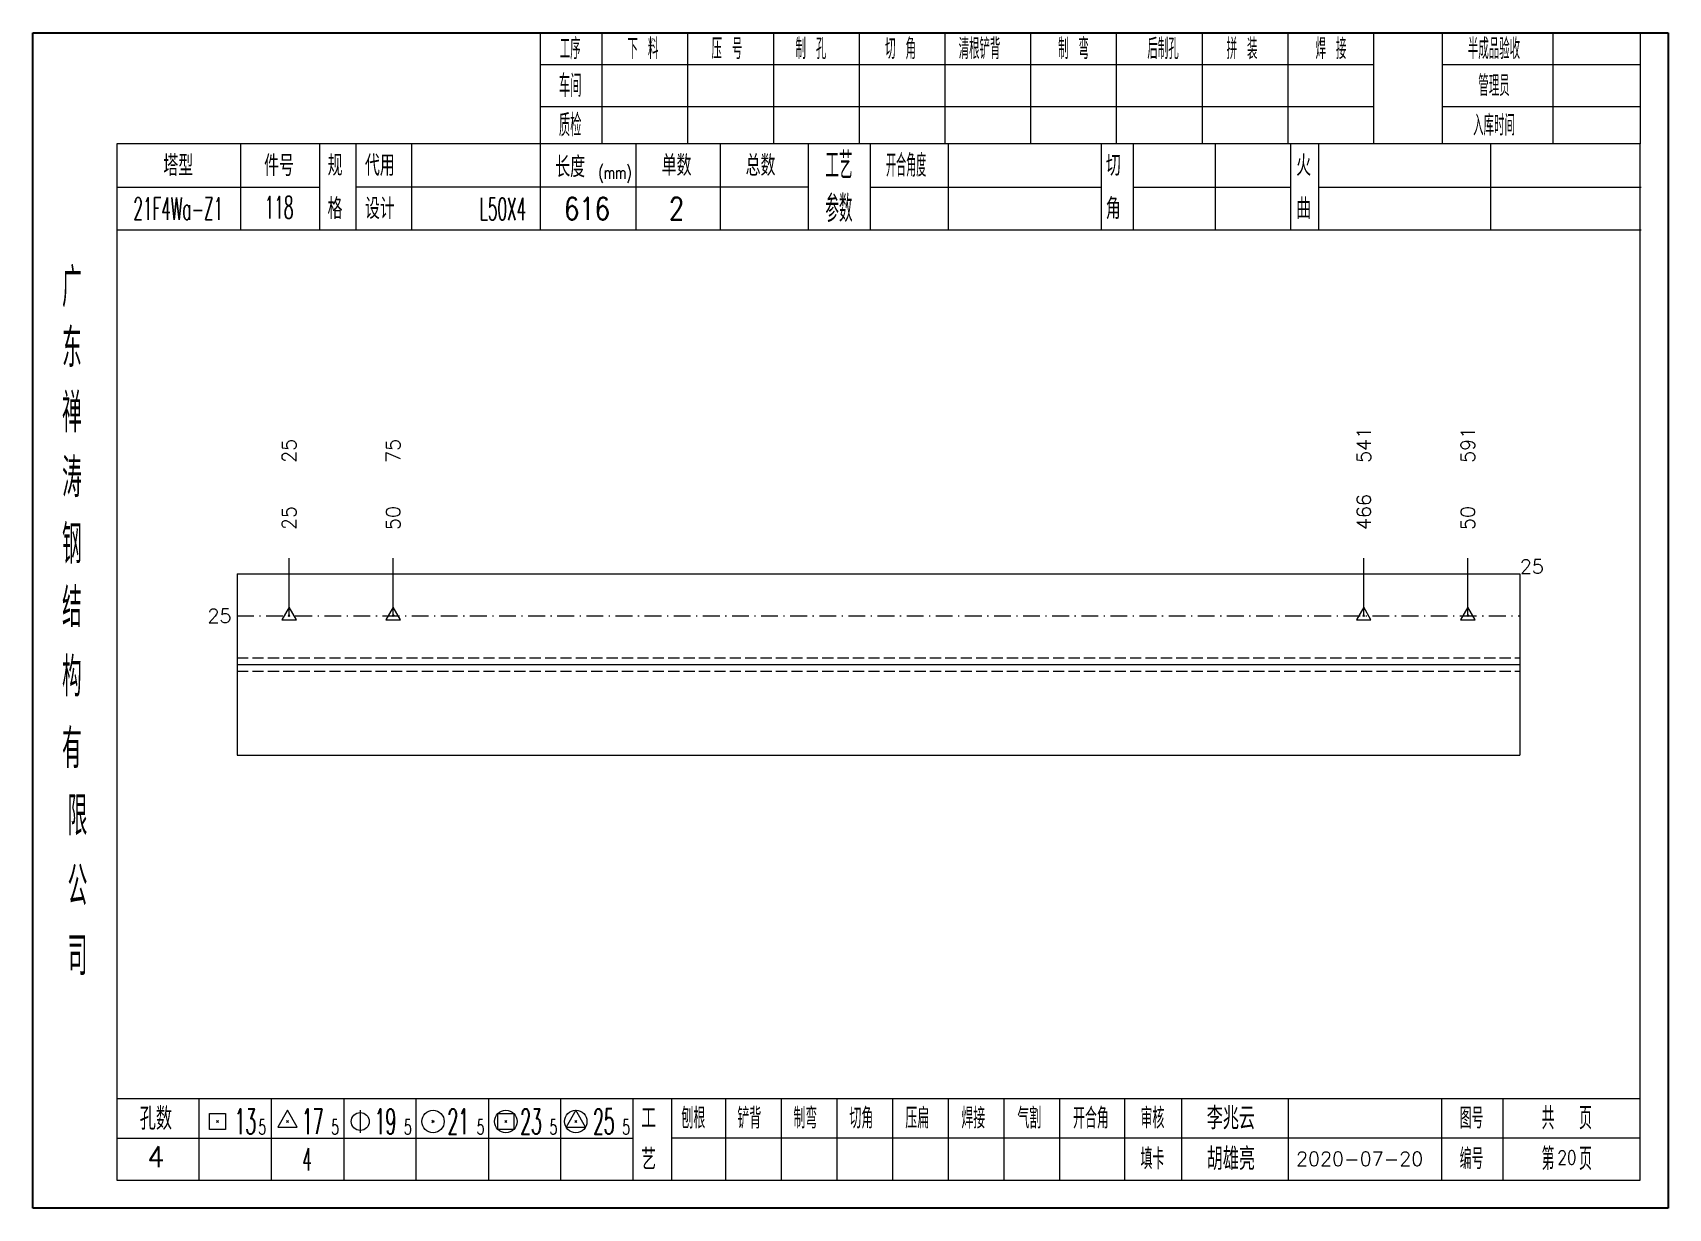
# Model space of a CAD drawing. Extents: x 1310 to 15542, y -76 to 8381.
# Drawn here: x 7446.9 to 7739, y 5793.7 to 6003.7 of the extents above; entities that cross this region are included whole.
import ezdxf
from ezdxf.enums import TextEntityAlignment as Align

# ---------------------------------------------------------------- set-up
doc = ezdxf.new("R2010")
doc.units = 0
doc.header["$MEASUREMENT"] = 0
doc.linetypes.add('一点画线', pattern=[5.2, 3, -1, 0.2, -1])
doc.linetypes.add('虚线', pattern=[2.75, 2, -0.75])
doc.layers.get('0').update_dxf_attribs({"linetype": 'CONTINUOUS', "lineweight": 25})
for name, color, linetype, lineweight in [('1', 7, 'CONTINUOUS', 25), ('4', 7, 'CONTINUOUS', 25), ('5', 7, 'CONTINUOUS', 25)]:
    doc.layers.add(name, color=color, linetype=linetype, lineweight=lineweight)
doc.styles.get("Standard").update_dxf_attribs({"font": 'simplex.shx', "width": 0.7, "height": 3, "bigfont": 'gbhzfs.shx'})

msp = doc.modelspace()

# ---------------------------------------------------------------- texts
at = {"color": 7, "linetype": 'Continuous', "lineweight": 13}
for s, p in [('25', (7492.691, 5926.824)), ('75', (7511.289, 5926.824)), ('541', (7684.624, 5926.824)), ('591', (7703.223, 5926.824))]:
    msp.add_text(s, height=2.5, rotation=90, dxfattribs=at).set_placement(p, align=Align.MIDDLE_LEFT)
at = {"color": 8, "linetype": 'Continuous', "lineweight": 9}
for s, p in [('25', (7492.691, 5914.824)), ('50', (7511.289, 5914.824)), ('466', (7684.624, 5914.824)), ('50', (7703.223, 5914.824))]:
    msp.add_text(s, height=2.5, rotation=90, dxfattribs=at).set_placement(p, align=Align.MIDDLE_LEFT)
at = {"color": 7, "linetype": 'Continuous', "lineweight": 13}
msp.add_text('25', height=2.5, dxfattribs=at).set_placement((7712.522, 5908.324), align=Align.MIDDLE_LEFT)
msp.add_text('25', height=2.5, dxfattribs=at).set_placement((7482.392, 5899.524), align=Align.MIDDLE_RIGHT)
at = {"layer": '4', "color": 1, "linetype": 'Continuous', "lineweight": 25}
for s, height, width, p in [('工序', 3.7, 0.7, (7542.892, 6000.781)), ('下 料', 3.7, 0.7, (7555.892, 6000.781)), ('压 号', 3.7, 0.7, (7570.892, 6000.781)), ('制 孔', 3.7, 0.7, (7585.892, 6000.781)), ('切 角', 3.7, 0.7, (7601.892, 6000.781)), ('清根铲背 ', 3.7, 0.7, (7616.892, 6000.781)), (' 制 弯', 3.7, 0.7, (7631.892, 6000.781)), (' 后制孔', 3.7, 0.7, (7647.892, 6000.781)), ('拼 装', 3.7, 0.7, (7662.892, 6000.781)), (' 焊 接', 3.7, 0.7, (7677.892, 6000.781)), ('半成品验收', 3.7, 0.7, (7707.892, 6000.781)), ('车间', 4, 0.7, (7542.892, 5994.181)), ('管理员', 3.7, 0.7, (7707.892, 5994.181)), ('质检', 4, 0.7, (7542.892, 5987.121)), ('入库时间', 3.7, 0.7, (7707.892, 5987.121)), ('工艺', 4.8, 0.7, (7590.892, 5979.941)), ('(mm)', 2.24, 0.7, (7550.892, 5978.681)), ('开合角度', 4, 0.6, (7602.892, 5979.941)), ('21F4Wa-Z1', 4, 0.5, (7472.892, 5972.201)), ('118', 4, 0.5, (7490.892, 5972.451)), ('L50X4', 4, 0.5, (7530.892, 5972.181)), ('616', 4, 0.8, (7545.892, 5972.231)), ('2', 4, 0.8, (7561.892, 5972.231)), ('参数', 4.8, 0.7, (7590.892, 5972.231)), ('广', 6.96, 0.7, (7453.892, 5958.151)), ('东', 6.96, 0.7, (7453.892, 5947.361)), ('禅', 6.96, 0.7, (7453.892, 5935.771)), ('涛', 6.96, 0.7, (7453.892, 5924.171)), ('钢', 6.96, 0.7, (7453.892, 5912.281)), ('结', 6.96, 0.7, (7453.892, 5900.971)), ('构', 6.96, 0.7, (7453.892, 5888.591)), ('有', 6.96, 0.7, (7453.892, 5875.781)), ('限', 6.96, 0.7, (7454.892, 5863.781)), ('公', 6.96, 0.7, (7454.892, 5851.241)), ('司', 6.96, 0.7, (7454.892, 5838.761)), ('13', 4.47, 0.5, (7484.892, 5809.181)), ('17', 4.47, 0.5, (7496.892, 5809.181)), ('19', 4.47, 0.5, (7509.892, 5809.181)), ('21', 4.47, 0.5, (7522.892, 5809.181)), ('23', 4.47, 0.5, (7535.892, 5809.181)), ('25', 4.47, 0.5, (7548.892, 5809.181)), ('刨根', 3.7, 0.8, (7564.892, 5809.781)), ('铲背', 3.7, 0.8, (7574.892, 5809.781)), ('制弯', 3.7, 0.8, (7584.892, 5809.781)), ('切角', 3.7, 0.8, (7594.892, 5809.781)), ('压扁', 3.7, 0.8, (7604.892, 5809.781)), ('焊接', 3.7, 0.8, (7614.892, 5809.781)), ('气割', 3.7, 0.8, (7624.892, 5809.781)), ('开合角', 3.7, 0.8, (7635.892, 5809.781)), ('审核', 3.7, 0.8, (7646.892, 5809.781)), ('图号', 3.7, 0.8, (7703.892, 5809.781)), ('共  页', 4, 0.8, (7720.892, 5809.781)), ('5', 2.68, 0.6, (7487.892, 5808.181)), ('5', 2.68, 0.6, (7500.892, 5808.181)), ('5', 2.68, 0.6, (7513.892, 5808.181)), ('5', 2.68, 0.6, (7526.892, 5808.181)), ('5', 2.68, 0.6, (7539.892, 5808.181)), ('5', 2.68, 0.6, (7552.892, 5808.181)), ('填卡', 3.7, 0.8, (7646.892, 5802.511)), ('编号', 3.7, 0.8, (7703.892, 5802.511)), ('第  页', 4, 0.8, (7720.892, 5802.511)), ('4', 4, 0.5, (7495.892, 5802.431))]:
    msp.add_text(s, height=height, dxfattribs=dict(at, width=width)).set_placement(p, align=Align.MIDDLE_CENTER)
for s, height, p in [('塔型', 3.7, (7472.892, 5979.911)), ('件号', 3.7, (7490.892, 5979.911)), ('规', 3.7, (7500.892, 5979.941)), ('代用', 3.7, (7508.892, 5979.941)), ('长度', 3.7, (7542.892, 5979.681)), ('单数', 3.7, (7561.892, 5979.941)), ('总数', 3.7, (7576.892, 5979.941)), ('切', 3.7, (7639.892, 5979.941)), ('火', 3.7, (7673.892, 5979.941)), ('格', 3.7, (7500.892, 5972.231)), ('设计', 3.7, (7508.892, 5972.231)), ('角', 3.7, (7639.892, 5972.231)), ('曲', 3.7, (7673.892, 5972.231)), ('孔数', 4, (7468.892, 5809.701)), ('工', 3.7, (7556.892, 5809.781)), ('李兆云', 4, (7660.892, 5809.781)), ('4', 3.7, (7468.892, 5802.871)), ('艺', 3.7, (7556.892, 5802.431)), ('胡雄亮', 4, (7660.892, 5802.511)), ('2020-07-20', 2.5, (7683.892, 5802.511))]:
    msp.add_text(s, height=height, dxfattribs=at).set_placement(p, align=Align.MIDDLE_CENTER)
at = {"layer": '4', "color": 6, "linetype": 'Continuous', "lineweight": 25, "width": 0.8}
msp.add_text('20', height=2.5, dxfattribs=at).set_placement((7720.917, 5802.739), align=Align.MIDDLE_CENTER)

# ---------------------------------------------------------------- blocks, each defined once
blk = doc.blocks.new('孔17.5')
at = {"layer": '5', "color": 7, "linetype": 'Continuous', "lineweight": 13}
for p, q in [((0, 1), (-0.866, -0.5)), ((-0.1, -0.1), (0.1, 0.1)), ((0.1, -0.1), (-0.1, 0.1)), ((0.866, -0.5), (0, 1)), ((-0.866, -0.5), (0.866, -0.5))]:
    blk.add_line(p, q, dxfattribs=at)
blk = doc.blocks.new('CTJGK')
at = {"color": 6, "linetype": 'Continuous'}
for p, q in [((0, 209.97), (292.13, 209.97)), ((0, 0), (0, 209.97)), ((292.13, 209.97), (292.13, 0)), ((292.13, 0), (0, 0))]:
    blk.add_line(p, q, dxfattribs=at)

# ---------------------------------------------------------------- linework, layer by layer
at = {"color": 7, "linetype": 'Continuous', "lineweight": 13}
for p, q in [((7492.691, 5899.524), (7492.691, 5909.824)), ((7511.289, 5899.524), (7511.289, 5909.824)), ((7684.624, 5899.524), (7684.624, 5909.824)), ((7703.223, 5899.524), (7703.223, 5909.824))]:
    msp.add_line(p, q, dxfattribs=at)
at = {"color": 7, "linetype": 'Continuous', "lineweight": 18}
for p, q in [((7483.392, 5907.024), (7483.392, 5874.624)), ((7483.392, 5907.024), (7712.522, 5907.024)), ((7712.522, 5907.024), (7712.522, 5874.624)), ((7483.392, 5890.824), (7712.522, 5890.824))]:
    msp.add_line(p, q, dxfattribs=at)
at = {"color": 3, "linetype": '一点画线', "lineweight": 13}
msp.add_line((7483.392, 5899.524), (7712.522, 5899.524), dxfattribs=at)
at = {"color": 1, "linetype": '虚线', "lineweight": 18}
for p, q in [((7483.392, 5892.024), (7712.522, 5892.024)), ((7483.392, 5889.624), (7712.522, 5889.624))]:
    msp.add_line(p, q, dxfattribs=at)
at = {"layer": '1', "color": 7, "linetype": 'Continuous', "lineweight": 18}
msp.add_line((7483.392, 5874.624), (7712.522, 5874.624), dxfattribs=at)
at = {"layer": '4', "color": 1, "linetype": 'Continuous', "lineweight": 18}
for p, q in [((7446.892, 6003.651), (7446.892, 5793.681)), ((7739.022, 6003.651), (7446.892, 6003.651)), ((7537.522, 6003.651), (7537.522, 5983.811)), ((7548.552, 6003.651), (7548.552, 5983.791)), ((7563.862, 6003.651), (7563.862, 5983.791)), ((7579.182, 6003.651), (7579.182, 5983.791)), ((7594.492, 6003.651), (7594.492, 5983.791)), ((7609.802, 6003.651), (7609.802, 5983.791)), ((7625.112, 6003.651), (7625.112, 5983.791)), ((7640.432, 6003.651), (7640.432, 5983.791)), ((7655.742, 6003.651), (7655.742, 5983.791)), ((7671.052, 6003.651), (7671.052, 5983.791)), ((7686.362, 6003.651), (7686.362, 5983.811)), ((7686.362, 6003.651), (7686.362, 5983.791)), ((7698.642, 6003.651), (7698.642, 5983.791)), ((7718.392, 6003.651), (7718.392, 5983.791)), ((7733.972, 6003.651), (7733.972, 5983.791)), ((7739.022, 5973.851), (7739.022, 6003.651)), ((7686.362, 5997.921), (7537.522, 5997.921)), ((7733.972, 5997.921), (7698.642, 5997.921)), ((7686.362, 5990.441), (7537.522, 5990.441)), ((7733.972, 5990.441), (7698.642, 5990.441)), ((7461.902, 5983.791), (7461.902, 5798.731)), ((7733.972, 5983.791), (7461.902, 5983.791)), ((7484.022, 5983.801), (7484.022, 5968.381)), ((7498.172, 5968.381), (7498.172, 5983.791)), ((7504.672, 5968.381), (7504.672, 5983.791)), ((7514.542, 5983.791), (7514.542, 5968.381)), ((7537.522, 5983.811), (7537.522, 5968.381)), ((7554.642, 5983.791), (7554.642, 5968.381)), ((7569.692, 5983.791), (7569.692, 5968.381)), ((7585.392, 5983.791), (7585.392, 5968.381)), ((7596.452, 5983.791), (7596.452, 5968.381)), ((7610.402, 5983.791), (7610.402, 5968.381)), ((7637.702, 5983.791), (7637.702, 5968.381)), ((7643.462, 5983.791), (7643.462, 5968.381)), ((7658.082, 5983.791), (7658.082, 5968.381)), ((7671.542, 5983.791), (7671.542, 5968.381)), ((7676.532, 5983.791), (7676.532, 5968.381)), ((7707.272, 5983.791), (7707.272, 5968.381)), ((7733.972, 5798.731), (7733.972, 5983.791)), ((7498.172, 5976.031), (7461.902, 5976.031)), ((7585.392, 5976.081), (7504.672, 5976.081)), ((7596.452, 5976.081), (7637.702, 5976.081)), ((7643.462, 5976.081), (7671.542, 5976.081)), ((7676.532, 5976.081), (7734.152, 5976.081)), ((7739.022, 5793.681), (7739.022, 5973.851)), ((7734.152, 5968.381), (7461.902, 5968.381)), ((7461.902, 5813.261), (7733.972, 5813.261)), ((7476.592, 5813.261), (7476.592, 5798.731)), ((7489.522, 5798.731), (7489.522, 5813.261)), ((7502.452, 5813.261), (7502.452, 5798.731)), ((7515.372, 5798.731), (7515.372, 5813.261)), ((7528.302, 5813.261), (7528.302, 5798.731)), ((7541.232, 5798.731), (7541.232, 5813.261)), ((7554.152, 5798.731), (7554.152, 5813.261)), ((7561.022, 5798.731), (7561.022, 5813.261)), ((7570.682, 5798.731), (7570.682, 5813.261)), ((7580.622, 5798.731), (7580.622, 5813.261)), ((7590.562, 5798.731), (7590.562, 5813.261)), ((7600.512, 5798.731), (7600.512, 5813.261)), ((7610.452, 5798.731), (7610.452, 5813.261)), ((7620.392, 5798.731), (7620.392, 5813.261)), ((7630.342, 5798.731), (7630.342, 5813.261)), ((7641.982, 5798.731), (7641.982, 5813.261)), ((7652.132, 5798.731), (7652.132, 5813.261)), ((7671.192, 5798.731), (7671.192, 5813.261)), ((7698.572, 5798.731), (7698.572, 5813.261)), ((7709.532, 5798.731), (7709.532, 5813.261)), ((7554.152, 5806.131), (7461.902, 5806.131)), ((7560.982, 5806.291), (7733.972, 5806.291)), ((7461.902, 5798.731), (7733.972, 5798.731)), ((7446.892, 5793.681), (7739.022, 5793.681))]:
    msp.add_line(p, q, dxfattribs=at)
at = {"layer": '4', "color": 7, "linetype": 'Continuous', "lineweight": 13}
for p, q in [((7478.478, 5807.767), (7478.478, 5810.595)), ((7478.478, 5810.595), (7481.306, 5810.595)), ((7481.306, 5810.595), (7481.306, 5807.767)), ((7492.392, 5811.181), (7490.66, 5808.181)), ((7494.124, 5808.181), (7492.392, 5811.181)), ((7505.392, 5811.181), (7505.392, 5807.181)), ((7529.978, 5807.767), (7529.978, 5810.595)), ((7529.978, 5810.595), (7532.806, 5810.595)), ((7532.806, 5810.595), (7532.806, 5807.767)), ((7543.892, 5811.181), (7542.16, 5808.181)), ((7545.624, 5808.181), (7543.892, 5811.181)), ((7481.306, 5807.767), (7478.478, 5807.767)), ((7479.692, 5808.981), (7480.092, 5809.381)), ((7480.092, 5808.981), (7479.692, 5809.381)), ((7490.66, 5808.181), (7494.124, 5808.181)), ((7492.192, 5808.981), (7492.592, 5809.381)), ((7492.592, 5808.981), (7492.192, 5809.381)), ((7518.192, 5808.981), (7518.592, 5809.381)), ((7518.592, 5808.981), (7518.192, 5809.381)), ((7532.806, 5807.767), (7529.978, 5807.767)), ((7531.192, 5808.981), (7531.592, 5809.381)), ((7531.592, 5808.981), (7531.192, 5809.381)), ((7542.16, 5808.181), (7545.624, 5808.181)), ((7543.692, 5808.981), (7544.092, 5809.381)), ((7544.092, 5808.981), (7543.692, 5809.381))]:
    msp.add_line(p, q, dxfattribs=at)
for centre, radius in [((7505.392, 5809.181), 1.6), ((7518.392, 5809.181), 2), ((7531.392, 5809.181), 2), ((7543.892, 5809.181), 2)]:
    msp.add_circle(centre, radius, dxfattribs=at)

# ---------------------------------------------------------------- block references
at = {"color": 0, "linetype": 'Continuous'}
msp.add_blockref('CTJGK', (7446.892, 5793.681), dxfattribs=at)
at = {"color": 8, "linetype": 'Continuous', "lineweight": 9, "xscale": 1.5, "yscale": 1.5, "zscale": 1.5}
for p in [(7492.691, 5899.524), (7511.289, 5899.524), (7684.624, 5899.524), (7703.223, 5899.524)]:
    msp.add_blockref('孔17.5', p, dxfattribs=at)

msp.set_redraw_order([(e.dxf.handle, doc.entitydb.next_handle()) for e in msp.query("TEXT MTEXT ATTDEF DIMENSION ARC_DIMENSION")])  # texts and dimensions are drawn at this point

doc.saveas('drawing.dxf')
